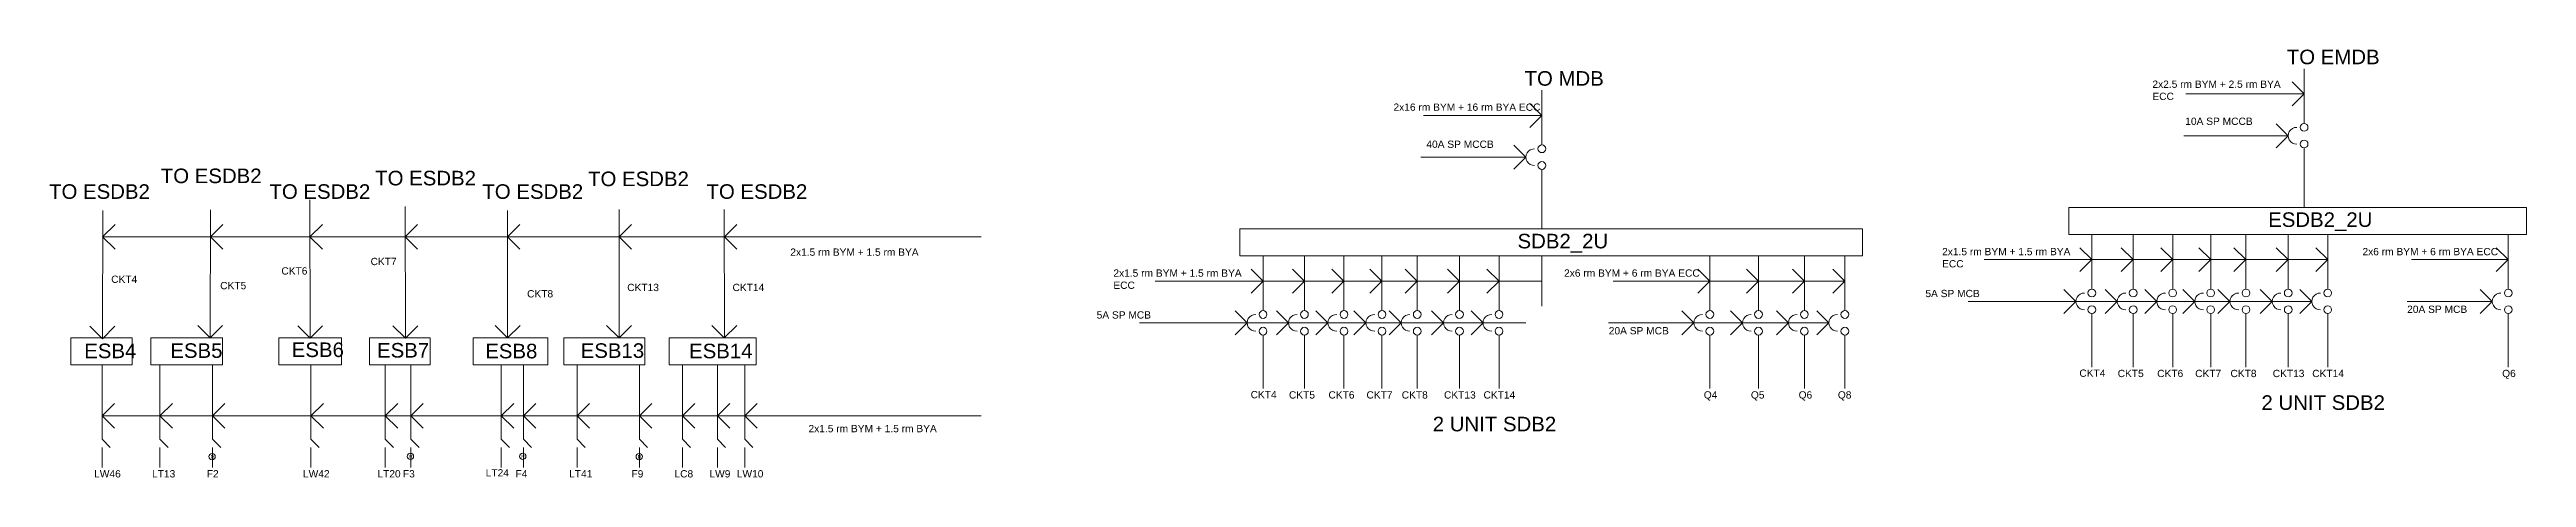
# Model space of a CAD drawing. Header units: inches. Extents: x 854 to 9021, y 140 to 10575.
# Drawn here: x 4541 to 8615, y 6632 to 7338 of the extents above; entities that cross this region are included whole.
import ezdxf

# ---------------------------------------------------------------- set-up
doc = ezdxf.new("R2010")
doc.units = ezdxf.units.IN
doc.header["$MEASUREMENT"] = 0
doc.layers.add('6.Circuits', color=250, linetype='Continuous', lineweight=15)
doc.styles.add('Text 1', font='arial.ttf', dxfattribs={"height": 6})

msp = doc.modelspace()

# ---------------------------------------------------------------- texts
at = {"layer": '6.Circuits', "attachment_point": 1, "style": 'Text 1'}
for s, width, heights, insert, char_height in [('{\\fArial Baltic|b0|i0|c186|p34;TO EMDB}', 158.2027941, [25.87174], (8220.71066, 7337.23181), 24), ('TO {\\fArial Baltic|b0|i0|c186|p34;MDB}', 138.4182699, [68.84739], (6967.03198, 7301.88354), 24), ('{\\fArial Baltic|b0|i0|c186|p34;2x2.5 rm BYM + 2.5 rm BYA} ECC', 234.9454297, [37.98024], (7999.67262, 7286.33801), 12), ('{\\fArial Baltic|b0|i0|c186|p34;2x16 rm BYM + 16 rm BYA} ECC', 234.9454297, [37.98024], (6751.49529, 7248.508), 12), ('1{\\fArial Baltic|b0|i0|c186|p34;0A SP MCCB}', 234.9454297, [37.98024], (8053.71511, 7225.24424), 12), ('4{\\fArial Baltic|b0|i0|c186|p34;0A SP MCCB}', 234.9454297, [37.98024], (6805.53778, 7187.41423), 12), ('{\\fArial Baltic|b0|i0|c186|p34;TO }E{\\fArial Baltic|b0|i0|c186|p34;SDB2}', 195.1396249, [59.83775], (4724.05341, 7141.30763), 24), ('{\\fArial Baltic|b0|i0|c186|p34;TO }E{\\fArial Baltic|b0|i0|c186|p34;SDB2}', 195.1396249, [59.83775], (5076.64713, 7137.61168), 24), ('{\\fArial Baltic|b0|i0|c186|p34;TO }E{\\fArial Baltic|b0|i0|c186|p34;SDB2}', 195.1396249, [59.83775], (5426.79644, 7136.37986), 24), ('{\\fArial Baltic|b0|i0|c186|p34;TO }E{\\fArial Baltic|b0|i0|c186|p34;SDB2}', 195.1396249, [59.83775], (4540.32676, 7115.43684), 24), ('{\\fArial Baltic|b0|i0|c186|p34;TO }E{\\fArial Baltic|b0|i0|c186|p34;SDB2}', 195.1396249, [59.83775], (4902.80517, 7115.43684), 24), ('{\\fArial Baltic|b0|i0|c186|p34;TO }E{\\fArial Baltic|b0|i0|c186|p34;SDB2}', 195.1396249, [59.83775], (5252.95447, 7115.43684), 24), ('{\\fArial Baltic|b0|i0|c186|p34;TO }E{\\fArial Baltic|b0|i0|c186|p34;SDB2}', 195.1396249, [59.83775], (5621.59776, 7115.43684), 24), ('E{\\fArial Baltic|b0|i0|c186|p34;SDB2_2U}', 14.5, [0], (8190.08068, 7069.175), 24), ('2x1.5 rm BYM + 1.5 rm BYA', 234.9454297, [37.98024], (5759.43771, 7009.62628), 12), ('{\\fArial Baltic|b0|i0|c186|p34;SDB}2{\\fArial Baltic|b0|i0|c186|p34;_2U}', 14.5, [0], (6955.51741, 7033.82673), 24), ('{\\fArial Baltic|b0|i0|c186|p34;2x1.5 rm BYM + 1.5 rm BYA} ECC', 234.9454297, [37.98024], (7653.80945, 7010.48181), 12), ('{\\fArial Baltic|b0|i0|c186|p34;2x6 rm BYM + 6 rm BYA} ECC', 234.9454297, [37.98024], (8345.17745, 7010.48181), 12), ('{\\fArial Baltic|b0|i0|c186|p34;CKT}6', 30.6351565, [12.41746], (4922.38792, 6978.70826), 12), ('{\\fArial Baltic|b0|i0|c186|p34;CKT}7', 30.6351565, [12.41746], (5069.124, 6994.24555), 12), ('{\\fArial Baltic|b0|i0|c186|p34;2x1.5 rm BYM + 1.5 rm BYA} ECC', 234.9454297, [37.98024], (6290.78198, 6975.13354), 12), ('{\\fArial Baltic|b0|i0|c186|p34;2x6 rm BYM + 6 rm BYA} ECC', 234.9454297, [37.98024], (7032.08557, 6975.13354), 12), ('{\\fArial|b0|i0|c186|p34;CKT}4', 14.5, [0], (4642.47666, 6964.973), 12), ('{\\fArial|b0|i0|c186|p34;CKT}5', 14.5, [0], (4821.77707, 6954.473), 12), ('{\\fArial Baltic|b0|i0|c186|p34;CKT}8', 14.5, [0], (5326.52401, 6940.973), 12), ('{\\fArial|b0|i0|c186|p34;CKT\\fArial Baltic|b0|i0|c186|p34;1}3', 14.5, [0], (5491.18432, 6951.46436), 12), ('{\\fArial|b0|i0|c186|p34;CKT\\fArial Baltic|b0|i0|c186|p34;1}4', 14.5, [0], (5664.41679, 6951.46436), 12), ('5A SP MCB', 234.9454297, [37.98024], (7626.30945, 6941.48181), 12), ('5A SP MCB', 234.9454297, [37.98024], (6263.28198, 6906.13354), 12), ('2{\\fArial Baltic|b0|i0|c186|p34;0A SP MCB}', 234.9454297, [37.98024], (8418.67268, 6915.48181), 12), ('{\\fArial|b0|i0|c0|p34;E\\fArial|b0|i0|c186|p34;SB\\fArial Baltic|b0|i0|c186|p34;4}', 14.5, [0], (4598.16645, 6852.911), 24), ('{\\fArial|b0|i0|c0|p34;E\\fArial|b0|i0|c186|p34;SB\\fArial Baltic|b0|i0|c186|p34;5}', 14.5, [0], (4739.77707, 6853.38201), 24), ('{\\fArial|b0|i0|c0|p34;E\\fArial|b0|i0|c186|p34;SB\\fArial Baltic|b0|i0|c186|p34;6}', 14.5, [0], (4939.46315, 6854.78487), 24), ('{\\fArial|b0|i0|c0|p34;E\\fArial|b0|i0|c186|p34;SB\\fArial Baltic|b0|i0|c186|p34;7}', 14.5, [0], (5079.73591, 6853.89557), 24), ('{\\fArial|b0|i0|c0|p34;E\\fArial|b0|i0|c186|p34;SB\\fArial Baltic|b0|i0|c186|p34;8}', 14.5, [0], (5257.71963, 6852.62575), 24), ('{\\fArial|b0|i0|c0|p34;E\\fArial|b0|i0|c186|p34;SB1\\fArial Baltic|b0|i0|c186|p34;3}', 14.5, [0], (5414.69781, 6853.39046), 24), ('{\\fArial|b0|i0|c0|p34;E\\fArial|b0|i0|c186|p34;SB1\\fArial Baltic|b0|i0|c186|p34;4}', 14.5, [0], (5592.92193, 6852.68808), 24), ('2{\\fArial Baltic|b0|i0|c186|p34;0A SP MCB}', 234.9454297, [37.98024], (7105.58081, 6880.13354), 12), ('{\\fArial Baltic|b0|i0|c186|p34;CKT}4', 14.5, [0], (7879.55945, 6810.23181), 12), ('{\\fArial Baltic|b0|i0|c186|p34;CKT}5', 14.5, [0], (7942.55945, 6809.73181), 12), ('{\\fArial Baltic|b0|i0|c186|p34;CKT}6', 14.5, [0], (8007.55945, 6809.73181), 12), ('{\\fArial Baltic|b0|i0|c186|p34;CKT}7', 14.5, [0], (8070.05945, 6809.73181), 12), ('{\\fArial Baltic|b0|i0|c186|p34;CKT}8', 24.6161083, [11.68736], (8128.05945, 6809.73181), 12), ('{\\fArial Baltic|b0|i0|c186|p34;CKT1}3', 21.0029823, [10.96531], (8197.55945, 6809.73181), 12), ('{\\fArial Baltic|b0|i0|c186|p34;CKT1}4', 21.2917635, [12.40928], (8262.55945, 6809.73181), 12), ('{\\fArial Baltic|b0|i0|c186|p34;Q}6', 14.5, [0], (8574.92745, 6809.73181), 12), ('{\\fArial Baltic|b0|i0|c186|p34;CKT}4', 14.5, [0], (6516.53198, 6774.88354), 12), ('{\\fArial Baltic|b0|i0|c186|p34;CKT}5', 14.5, [0], (6579.53198, 6774.38354), 12), ('{\\fArial Baltic|b0|i0|c186|p34;CKT}6', 14.5, [0], (6644.53198, 6774.38354), 12), ('{\\fArial Baltic|b0|i0|c186|p34;CKT}7', 14.5, [0], (6707.03198, 6774.38354), 12), ('{\\fArial Baltic|b0|i0|c186|p34;CKT}8', 24.6161083, [11.68736], (6765.03198, 6774.38354), 12), ('{\\fArial Baltic|b0|i0|c186|p34;CKT1}3', 21.0029823, [10.96531], (6834.53198, 6774.38354), 12), ('{\\fArial Baltic|b0|i0|c186|p34;CKT1}4', 21.2917635, [12.40928], (6899.53198, 6774.38354), 12), ('{\\fArial Baltic|b0|i0|c186|p34;Q}4', 14.5, [0], (7261.83557, 6774.38354), 12), ('{\\fArial Baltic|b0|i0|c186|p34;Q}5', 14.5, [0], (7339.33557, 6774.38354), 12), ('{\\fArial Baltic|b0|i0|c186|p34;Q}6', 14.5, [0], (7417.83557, 6774.38354), 12), ('{\\fArial Baltic|b0|i0|c186|p34;Q}8', 14.5, [0], (7482.33557, 6774.38354), 12), ('{\\fArial Baltic|b0|i0|c186|p34;2 UNIT SDB}2', 331.0446353, [56.99717], (8179.05945, 6767.73181), 24), ('{\\fArial Baltic|b0|i0|c186|p34;2 UNIT SDB}2', 331.0446353, [56.99717], (6816.03198, 6732.38354), 24), ('2x1.5 rm BYM + 1.5 rm BYA', 234.9454297, [37.98024], (5789.33115, 6718.86256), 12), ('{\\fArial|b0|i0|c186|p34;L\\fArial|b0|i0|c0|p34;W}46', 14.5, [0], (4614.44986, 6644.38182), 12), ('{\\fArial|b0|i0|c186|p34;LT\\fArial|b0|i0|c186|p34;1}3', 14.5, [0], (4709.64168, 6644.38182), 12), ('{\\fArial|b0|i0|c186|p34;F}2', 14.5, [0], (4799.64168, 6644.38182), 12), ('R', 5.5, [0], (4805.94499, 6669.12305), 6), ('{\\fArial|b0|i0|c186|p34;L\\fArial|b0|i0|c186|p34;W\\fArial|b0|i0|c0|p34;42}', 14.5, [0], (4957.94566, 6644.38182), 12), ('{\\fArial|b0|i0|c186|p34;LT\\fArial|b0|i0|c0|p34;20}', 14.5, [0], (5080.31096, 6644.38182), 12), ('{\\fArial|b0|i0|c186|p34;F}3', 14.5, [0], (5122.30989, 6644.38182), 12), ('R', 5.5, [0], (5132.11427, 6669.62305), 6), ('{\\fArial|b0|i0|c186|p34;L\\fArial|b0|i0|c0|p34;T24}', 14.5, [0], (5258.44071, 6645.98686), 12), ('{\\fArial|b0|i0|c186|p34;F}4', 14.5, [0], (5307.52293, 6644.38182), 12), ('R', 5.5, [0], (5316.82732, 6669.62305), 6), ('{\\fArial|b0|i0|c186|p34;LT}41', 14.5, [0], (5395.68432, 6644.38182), 12), ('{\\fArial|b0|i0|c186|p34;F}9', 14.5, [0], (5498.18325, 6644.38182), 12), ('R', 5.5, [0], (5508.48763, 6669.12305), 6), ('{\\fArial|b0|i0|c186|p34;L\\fArial|b0|i0|c0|p34;C8}', 14.5, [0], (5568.91679, 6644.38182), 12), ('{\\fArial|b0|i0|c186|p34;L\\fArial|b0|i0|c0|p34;W9}', 14.5, [0], (5626.41679, 6644.38182), 12), ('{\\fArial|b0|i0|c0|p34;LW10}', 14.5, [0], (5671.41572, 6644.38182), 12)]:
    msp.add_mtext_dynamic_manual_height_columns(s, width=width, gutter_width=30, heights=heights, dxfattribs=dict(at, insert=insert, char_height=char_height))

# ---------------------------------------------------------------- linework, layer by layer
at = {"layer": '6.Circuits'}
for p, q in [((8249.21066, 7222.73181), (8249.21066, 7305.73181)), ((6995.53198, 7187.38354), (6995.53198, 7270.38354)), ((8249.21066, 7264.23181), (8054.47019, 7264.23181)), ((8249.21066, 7264.23181), (8229.46543, 7283.97705)), ((8249.21066, 7264.23181), (8229.46543, 7244.48658)), ((6995.53198, 7228.88354), (6800.79151, 7228.88354)), ((6995.53198, 7228.88354), (6975.78675, 7248.62878)), ((6995.53198, 7228.88354), (6975.78675, 7209.13831)), ((8222.95114, 7195.48181), (8203.2059, 7215.22705)), ((8249.21066, 7215.59577), (8249.21066, 7222.73181)), ((6969.27246, 7160.13354), (6949.52722, 7179.87878)), ((6995.53198, 7180.2475), (6995.53198, 7187.38354)), ((8222.95114, 7195.48181), (8051.38301, 7195.48181)), ((8222.95114, 7195.48181), (8203.2059, 7175.73658)), ((8249.21066, 7175.36785), (8249.21066, 7170.23181)), ((8249.21066, 7170.23181), (8249.21066, 7077.23181)), ((6969.27246, 7160.13354), (6796.69372, 7160.13354)), ((6969.27246, 7160.13354), (6949.52722, 7140.38831)), ((6995.53198, 7140.01958), (6995.53198, 7134.88354)), ((6995.53198, 7134.88354), (6995.53198, 7041.88354)), ((4969.77586, 6862.38228), (4969.27586, 7089.96436)), ((4627.97558, 6862.38182), (4628.47666, 7072.473)), ((4628.37249, 7028.79864), (4648.87249, 7049.29864)), ((4805.278, 6862.38201), (4805.77707, 7073.473)), ((4805.67145, 7028.79864), (4826.17145, 7049.29864)), ((4969.41024, 7028.79864), (4989.91024, 7049.29864)), ((5126.31096, 6862.38228), (5125.81096, 7078.79864)), ((5125.92648, 7028.79864), (5146.42648, 7049.29864)), ((5294.52401, 6862.39046), (5294.02401, 7072.473)), ((5294.12795, 7028.79864), (5314.62795, 7049.29864)), ((5478.18432, 6863.98166), (5477.68432, 7074.0642)), ((5477.79205, 7028.79864), (5498.29205, 7049.29864)), ((5651.41679, 6863.98166), (5650.91679, 7074.0642)), ((5651.02453, 7028.79864), (5671.52453, 7049.29864)), ((4628.37249, 7028.79864), (6073.54409, 7028.79864)), ((4628.37249, 7028.79864), (4648.87249, 7008.29864)), ((4805.67145, 7028.79864), (4826.17145, 7008.29864)), ((4969.41024, 7028.79864), (4989.91024, 7008.29864)), ((5125.92648, 7028.79864), (5146.42648, 7008.29864)), ((5294.12795, 7028.79864), (5314.62795, 7008.29864)), ((5477.79205, 7028.79864), (5498.29205, 7008.29864)), ((5651.02453, 7028.79864), (5671.52453, 7008.29864)), ((7900.05945, 6991.23181), (7880.31421, 7010.97705)), ((7900.05945, 6949.73181), (7900.05945, 7032.73181)), ((7968.05945, 6991.23181), (7948.31421, 7010.97705)), ((7968.05945, 6949.73181), (7968.05945, 7032.73181)), ((8033.05945, 6991.23181), (8013.31421, 7010.97705)), ((8033.05945, 6949.73181), (8033.05945, 7032.73181)), ((8095.55945, 6991.23181), (8075.81421, 7010.97705)), ((8095.55945, 6949.73181), (8095.55945, 7032.73181)), ((8153.55945, 6991.23181), (8133.81421, 7010.97705)), ((8153.55945, 6949.73181), (8153.55945, 7032.73181)), ((8223.05945, 6991.23181), (8203.31421, 7010.97705)), ((8223.05945, 6949.73181), (8223.05945, 7032.73181)), ((8288.05945, 6991.23181), (8268.31421, 7010.97705)), ((8288.05945, 6949.73181), (8288.05945, 7032.73181)), ((8584.92745, 6991.23181), (8565.18221, 7010.97705)), ((8584.92745, 6991.23181), (8565.18221, 7010.97705)), ((8584.92745, 6949.73181), (8584.92745, 7032.73181)), ((8584.92745, 6949.73181), (8584.92745, 7032.73181)), ((6537.03198, 6955.88354), (6517.28675, 6975.62878)), ((6537.03198, 6914.38354), (6537.03198, 6997.38354)), ((6605.03198, 6955.88354), (6585.28675, 6975.62878)), ((6605.03198, 6914.38354), (6605.03198, 6997.38354)), ((6670.03198, 6955.88354), (6650.28675, 6975.62878)), ((6670.03198, 6914.38354), (6670.03198, 6997.38354)), ((6732.53198, 6955.88354), (6712.78675, 6975.62878)), ((6732.53198, 6914.38354), (6732.53198, 6997.38354)), ((6790.53198, 6955.88354), (6770.78675, 6975.62878)), ((6790.53198, 6914.38354), (6790.53198, 6997.38354)), ((6860.03198, 6955.88354), (6840.28675, 6975.62878)), ((6860.03198, 6914.38354), (6860.03198, 6997.38354)), ((6925.03198, 6955.88354), (6905.28675, 6975.62878)), ((6925.03198, 6914.38354), (6925.03198, 6997.38354)), ((6995.53198, 6914.38354), (6995.53198, 6997.38354)), ((7271.83557, 6955.88354), (7252.09034, 6975.62878)), ((7271.83557, 6955.88354), (7252.09034, 6975.62878)), ((7271.83557, 6914.38354), (7271.83557, 6997.38354)), ((7271.83557, 6914.38354), (7271.83557, 6997.38354)), ((7351.83557, 6955.88354), (7332.09034, 6975.62878)), ((7351.83557, 6955.88354), (7332.09034, 6975.62878)), ((7351.83557, 6914.38354), (7351.83557, 6997.38354)), ((7351.83557, 6914.38354), (7351.83557, 6997.38354)), ((7427.33557, 6955.88354), (7407.59034, 6975.62878)), ((7427.33557, 6955.88354), (7407.59034, 6975.62878)), ((7427.33557, 6914.38354), (7427.33557, 6997.38354)), ((7427.33557, 6914.38354), (7427.33557, 6997.38354)), ((7493.83557, 6955.88354), (7474.09034, 6975.62878)), ((7493.83557, 6955.88354), (7474.09034, 6975.62878)), ((7493.83557, 6914.38354), (7493.83557, 6997.38354)), ((7493.83557, 6914.38354), (7493.83557, 6997.38354)), ((7900.05945, 6991.23181), (7722.81898, 6991.23181)), ((7900.05945, 6991.23181), (7880.31421, 6971.48658)), ((8288.05945, 6991.23181), (7900.05945, 6991.23181)), ((7968.05945, 6991.23181), (7948.31421, 6971.48658)), ((8033.05945, 6991.23181), (8013.31421, 6971.48658)), ((8095.55945, 6991.23181), (8075.81421, 6971.48658)), ((8153.55945, 6991.23181), (8133.81421, 6971.48658)), ((8223.05945, 6991.23181), (8203.31421, 6971.48658)), ((8288.05945, 6991.23181), (8268.31421, 6971.48658)), ((8584.92745, 6991.23181), (8425.92745, 6991.23181)), ((8584.92745, 6991.23181), (8565.18221, 6971.48658)), ((8584.92745, 6991.23181), (8565.18221, 6971.48658)), ((6537.03198, 6955.88354), (6359.79151, 6955.88354)), ((6537.03198, 6955.88354), (6517.28675, 6936.13831)), ((6995.53198, 6955.88354), (6537.03198, 6955.88354)), ((6605.03198, 6955.88354), (6585.28675, 6936.13831)), ((6670.03198, 6955.88354), (6650.28675, 6936.13831)), ((6732.53198, 6955.88354), (6712.78675, 6936.13831)), ((6790.53198, 6955.88354), (6770.78675, 6936.13831)), ((6860.03198, 6955.88354), (6840.28675, 6936.13831)), ((6925.03198, 6955.88354), (6905.28675, 6936.13831)), ((7493.83557, 6955.88354), (7112.83557, 6955.88354)), ((7271.83557, 6955.88354), (7252.09034, 6936.13831)), ((7271.83557, 6955.88354), (7252.09034, 6936.13831)), ((7351.83557, 6955.88354), (7332.09034, 6936.13831)), ((7351.83557, 6955.88354), (7332.09034, 6936.13831)), ((7427.33557, 6955.88354), (7407.59034, 6936.13831)), ((7427.33557, 6955.88354), (7407.59034, 6936.13831)), ((7493.83557, 6955.88354), (7474.09034, 6936.13831)), ((7493.83557, 6955.88354), (7474.09034, 6936.13831)), ((7873.79992, 6922.48181), (7854.05469, 6942.22705)), ((7900.05945, 6942.59577), (7900.05945, 6949.73181)), ((7941.79992, 6922.48181), (7922.05469, 6942.22705)), ((7968.05945, 6942.59577), (7968.05945, 6949.73181)), ((8006.79992, 6922.48181), (7987.05469, 6942.22705)), ((8033.05945, 6942.59577), (8033.05945, 6949.73181)), ((8069.29992, 6922.48181), (8049.55469, 6942.22705)), ((8095.55945, 6942.59577), (8095.55945, 6949.73181)), ((8127.29992, 6922.48181), (8107.55469, 6942.22705)), ((8153.55945, 6942.59577), (8153.55945, 6949.73181)), ((8196.79992, 6922.48181), (8177.05469, 6942.22705)), ((8223.05945, 6942.59577), (8223.05945, 6949.73181)), ((8261.79992, 6922.48181), (8242.05469, 6942.22705)), ((8288.05945, 6942.59577), (8288.05945, 6949.73181)), ((8558.66792, 6922.48181), (8538.92268, 6942.22705)), ((8584.92745, 6942.59577), (8584.92745, 6949.73181)), ((8584.92745, 6942.59577), (8584.92745, 6949.73181)), ((6510.77246, 6887.13354), (6333.53198, 6887.13354)), ((6510.77246, 6887.13354), (6491.02722, 6906.87878)), ((6510.77246, 6887.13354), (6491.02722, 6867.38831)), ((6969.27246, 6887.13354), (6510.77246, 6887.13354)), ((6537.03198, 6907.2475), (6537.03198, 6914.38354)), ((6578.77246, 6887.13354), (6559.02722, 6906.87878)), ((6578.77246, 6887.13354), (6559.02722, 6867.38831)), ((6605.03198, 6907.2475), (6605.03198, 6914.38354)), ((6643.77246, 6887.13354), (6624.02722, 6906.87878)), ((6643.77246, 6887.13354), (6624.02722, 6867.38831)), ((6670.03198, 6907.2475), (6670.03198, 6914.38354)), ((6706.27246, 6887.13354), (6686.52722, 6906.87878)), ((6706.27246, 6887.13354), (6686.52722, 6867.38831)), ((6732.53198, 6907.2475), (6732.53198, 6914.38354)), ((6764.27246, 6887.13354), (6744.52722, 6906.87878)), ((6764.27246, 6887.13354), (6744.52722, 6867.38831)), ((6790.53198, 6907.2475), (6790.53198, 6914.38354)), ((6833.77246, 6887.13354), (6814.02722, 6906.87878)), ((6833.77246, 6887.13354), (6814.02722, 6867.38831)), ((6860.03198, 6907.2475), (6860.03198, 6914.38354)), ((6898.77246, 6887.13354), (6879.02722, 6906.87878)), ((6898.77246, 6887.13354), (6879.02722, 6867.38831)), ((6925.03198, 6907.2475), (6925.03198, 6914.38354)), ((7467.57605, 6887.13354), (7105.33557, 6887.13354)), ((7245.57605, 6887.13354), (7225.83081, 6906.87878)), ((7245.57605, 6887.13354), (7225.83081, 6867.38831)), ((7271.83557, 6907.2475), (7271.83557, 6914.38354)), ((7271.83557, 6907.2475), (7271.83557, 6914.38354)), ((7325.57605, 6887.13354), (7305.83081, 6906.87878)), ((7325.57605, 6887.13354), (7305.83081, 6867.38831)), ((7351.83557, 6907.2475), (7351.83557, 6914.38354)), ((7351.83557, 6907.2475), (7351.83557, 6914.38354)), ((7401.07605, 6887.13354), (7381.33081, 6906.87878)), ((7401.07605, 6887.13354), (7381.33081, 6867.38831)), ((7427.33557, 6907.2475), (7427.33557, 6914.38354)), ((7427.33557, 6907.2475), (7427.33557, 6914.38354)), ((7467.57605, 6887.13354), (7447.83081, 6906.87878)), ((7467.57605, 6887.13354), (7447.83081, 6867.38831)), ((7493.83557, 6907.2475), (7493.83557, 6914.38354)), ((7493.83557, 6907.2475), (7493.83557, 6914.38354)), ((7873.79992, 6922.48181), (7696.55945, 6922.48181)), ((7873.79992, 6922.48181), (7854.05469, 6902.73658)), ((8261.79992, 6922.48181), (7873.79992, 6922.48181)), ((7900.05945, 6902.36785), (7900.05945, 6897.23181)), ((7900.05945, 6814.23181), (7900.05945, 6897.23181)), ((7941.79992, 6922.48181), (7922.05469, 6902.73658)), ((7968.05945, 6902.36785), (7968.05945, 6897.23181)), ((7968.05945, 6814.23181), (7968.05945, 6897.23181)), ((8006.79992, 6922.48181), (7987.05469, 6902.73658)), ((8033.05945, 6902.36785), (8033.05945, 6897.23181)), ((8033.05945, 6814.23181), (8033.05945, 6897.23181)), ((8069.29992, 6922.48181), (8049.55469, 6902.73658)), ((8095.55945, 6902.36785), (8095.55945, 6897.23181)), ((8095.55945, 6814.23181), (8095.55945, 6897.23181)), ((8127.29992, 6922.48181), (8107.55469, 6902.73658)), ((8153.55945, 6902.36785), (8153.55945, 6897.23181)), ((8153.55945, 6814.23181), (8153.55945, 6897.23181)), ((8196.79992, 6922.48181), (8177.05469, 6902.73658)), ((8223.05945, 6902.36785), (8223.05945, 6897.23181)), ((8223.05945, 6814.23181), (8223.05945, 6897.23181)), ((8261.79992, 6922.48181), (8242.05469, 6902.73658)), ((8288.05945, 6902.36785), (8288.05945, 6897.23181)), ((8288.05945, 6814.23181), (8288.05945, 6897.23181)), ((8558.66792, 6922.48181), (8418.42745, 6922.48181)), ((8558.66792, 6922.48181), (8538.92268, 6902.73658)), ((8584.92745, 6902.36785), (8584.92745, 6897.23181)), ((8584.92745, 6902.36785), (8584.92745, 6897.23181)), ((8584.92745, 6814.23181), (8584.92745, 6897.23181)), ((8584.92745, 6814.23181), (8584.92745, 6897.23181)), ((4627.9775, 6860.8818), (4607.4775, 6881.3818)), ((4627.9775, 6860.8818), (4648.4775, 6881.3818)), ((4805.27791, 6862.3818), (4784.77791, 6882.8818)), ((4805.27791, 6862.3818), (4825.77791, 6882.8818)), ((4969.7767, 6861.8818), (4949.2767, 6882.3818)), ((4969.7767, 6861.8818), (4990.2767, 6882.3818)), ((5126.31181, 6861.8818), (5105.81181, 6882.3818)), ((5126.31181, 6861.8818), (5146.81181, 6882.3818)), ((5294.52485, 6862.3818), (5274.02485, 6882.8818)), ((5294.52485, 6862.3818), (5315.02485, 6882.8818)), ((5477.68516, 6862.473), (5457.18516, 6882.973)), ((5477.68516, 6862.473), (5498.18516, 6882.973)), ((5650.91764, 6862.473), (5630.41764, 6882.973)), ((5650.91764, 6862.473), (5671.41764, 6882.973)), ((6537.03198, 6867.01958), (6537.03198, 6861.88354)), ((6537.03198, 6778.88354), (6537.03198, 6861.88354)), ((6605.03198, 6867.01958), (6605.03198, 6861.88354)), ((6605.03198, 6778.88354), (6605.03198, 6861.88354)), ((6670.03198, 6867.01958), (6670.03198, 6861.88354)), ((6670.03198, 6778.88354), (6670.03198, 6861.88354)), ((6732.53198, 6867.01958), (6732.53198, 6861.88354)), ((6732.53198, 6778.88354), (6732.53198, 6861.88354)), ((6790.53198, 6867.01958), (6790.53198, 6861.88354)), ((6790.53198, 6778.88354), (6790.53198, 6861.88354)), ((6860.03198, 6867.01958), (6860.03198, 6861.88354)), ((6860.03198, 6778.88354), (6860.03198, 6861.88354)), ((6925.03198, 6867.01958), (6925.03198, 6861.88354)), ((6925.03198, 6778.88354), (6925.03198, 6861.88354)), ((7271.83557, 6867.01958), (7271.83557, 6861.88354)), ((7271.83557, 6867.01958), (7271.83557, 6861.88354)), ((7271.83557, 6778.88354), (7271.83557, 6861.88354)), ((7271.83557, 6778.88354), (7271.83557, 6861.88354)), ((7351.83557, 6867.01958), (7351.83557, 6861.88354)), ((7351.83557, 6867.01958), (7351.83557, 6861.88354)), ((7351.83557, 6778.88354), (7351.83557, 6861.88354)), ((7351.83557, 6778.88354), (7351.83557, 6861.88354)), ((7427.33557, 6867.01958), (7427.33557, 6861.88354)), ((7427.33557, 6867.01958), (7427.33557, 6861.88354)), ((7427.33557, 6778.88354), (7427.33557, 6861.88354)), ((7427.33557, 6778.88354), (7427.33557, 6861.88354)), ((7493.83557, 6867.01958), (7493.83557, 6861.88354)), ((7493.83557, 6867.01958), (7493.83557, 6861.88354)), ((7493.83557, 6778.88354), (7493.83557, 6861.88354)), ((7493.83557, 6778.88354), (7493.83557, 6861.88354)), ((4627.44986, 6733.88182), (4627.44986, 6817.88182)), ((4722.64168, 6733.88182), (4722.64168, 6817.88182)), ((4809.1406, 6733.88182), (4809.1406, 6817.88182)), ((4970.94566, 6733.88182), (4970.94566, 6817.88182)), ((5093.31096, 6733.88182), (5093.31096, 6817.88182)), ((5135.30989, 6733.88182), (5135.30989, 6817.88182)), ((5284.02401, 6733.88182), (5284.02401, 6817.88182)), ((5320.52293, 6733.88182), (5320.52293, 6817.88182)), ((5408.68432, 6733.88182), (5408.68432, 6817.88182)), ((5511.18325, 6733.88182), (5511.18325, 6817.88182)), ((5581.91679, 6733.88182), (5581.91679, 6817.88182)), ((5639.41679, 6733.88182), (5639.41679, 6817.88182)), ((5684.41572, 6733.88182), (5684.41572, 6817.88182)), ((4627.44986, 6733.88182), (4647.94986, 6754.38182)), ((4627.44986, 6733.88182), (4627.44986, 6695.38182)), ((4627.44986, 6733.88182), (4647.94986, 6713.38182)), ((4627.44986, 6733.88182), (6073.54409, 6733.88182)), ((4722.64168, 6733.88182), (4743.14168, 6754.38182)), ((4722.64168, 6733.88182), (4722.64168, 6695.38182)), ((4722.64168, 6733.88182), (4743.14168, 6713.38182)), ((4809.1406, 6733.88182), (4829.6406, 6754.38182)), ((4809.1406, 6733.88182), (4809.1406, 6695.38182)), ((4809.1406, 6733.88182), (4829.6406, 6713.38182)), ((4970.94566, 6733.88182), (4991.44566, 6754.38182)), ((4970.94566, 6733.88182), (4970.94566, 6695.38182)), ((4970.94566, 6733.88182), (4991.44566, 6713.38182)), ((5093.31096, 6733.88182), (5113.81096, 6754.38182)), ((5093.31096, 6733.88182), (5093.31096, 6695.38182)), ((5093.31096, 6733.88182), (5113.81096, 6713.38182)), ((5135.30989, 6733.88182), (5155.80989, 6754.38182)), ((5135.30989, 6733.88182), (5135.30989, 6695.38182)), ((5135.30989, 6733.88182), (5155.80989, 6713.38182)), ((5284.02401, 6733.88182), (5304.52401, 6754.38182)), ((5284.02401, 6733.88182), (5284.02401, 6695.38182)), ((5284.02401, 6733.88182), (5304.52401, 6713.38182)), ((5320.52293, 6733.88182), (5341.02293, 6754.38182)), ((5320.52293, 6733.88182), (5320.52293, 6695.38182)), ((5320.52293, 6733.88182), (5341.02293, 6713.38182)), ((5408.68432, 6733.88182), (5429.18432, 6754.38182)), ((5408.68432, 6733.88182), (5408.68432, 6695.38182)), ((5408.68432, 6733.88182), (5429.18432, 6713.38182)), ((5511.18325, 6733.88182), (5531.68325, 6754.38182)), ((5511.18325, 6733.88182), (5511.18325, 6695.38182)), ((5511.18325, 6733.88182), (5531.68325, 6713.38182)), ((5581.91679, 6733.88182), (5602.41679, 6754.38182)), ((5581.91679, 6733.88182), (5581.91679, 6695.38182)), ((5581.91679, 6733.88182), (5602.41679, 6713.38182)), ((5639.41679, 6733.88182), (5659.91679, 6754.38182)), ((5639.41679, 6733.88182), (5639.41679, 6695.38182)), ((5639.41679, 6733.88182), (5659.91679, 6713.38182)), ((5684.41572, 6733.88182), (5704.91572, 6754.38182)), ((5684.41572, 6733.88182), (5684.41572, 6695.38182)), ((5684.41572, 6733.88182), (5704.91572, 6713.38182)), ((4627.44986, 6695.38182), (4640.94986, 6681.88182)), ((4627.44986, 6681.88182), (4627.44986, 6648.88182)), ((4722.64168, 6695.38182), (4736.14168, 6681.88182)), ((4722.64168, 6681.88182), (4722.64168, 6648.88182)), ((4809.1406, 6695.38182), (4822.6406, 6681.88182)), ((4809.1406, 6681.88182), (4809.1406, 6648.88182)), ((4970.94566, 6695.38182), (4984.44566, 6681.88182)), ((4970.94566, 6681.88182), (4970.94566, 6648.88182)), ((5093.31096, 6695.38182), (5106.81096, 6681.88182)), ((5093.31096, 6681.88182), (5093.31096, 6648.88182)), ((5135.30989, 6695.38182), (5148.80989, 6681.88182)), ((5135.30989, 6681.88182), (5135.30989, 6648.88182)), ((5284.02401, 6695.38182), (5297.52401, 6681.88182)), ((5284.02401, 6681.88182), (5284.02401, 6648.88182)), ((5320.52293, 6695.38182), (5334.02293, 6681.88182)), ((5320.52293, 6681.88182), (5320.52293, 6648.88182)), ((5408.68432, 6695.38182), (5422.18432, 6681.88182)), ((5408.68432, 6681.88182), (5408.68432, 6648.88182)), ((5511.18325, 6695.38182), (5524.68325, 6681.88182)), ((5511.18325, 6681.88182), (5511.18325, 6648.88182)), ((5581.91679, 6695.38182), (5595.41679, 6681.88182)), ((5581.91679, 6681.88182), (5581.91679, 6648.88182)), ((5639.41679, 6695.38182), (5652.91679, 6681.88182)), ((5639.41679, 6681.88182), (5639.41679, 6648.88182)), ((5684.41572, 6695.38182), (5697.91572, 6681.88182)), ((5684.41572, 6681.88182), (5684.41572, 6648.88182))]:
    msp.add_line(p, q, dxfattribs=at)
for points in [[(7862.05945, 7077.23181), (8614.90221, 7077.23181), (8614.90221, 7032.73181), (7862.05945, 7032.73181)], [(6499.03198, 7041.88354), (7522.85114, 7041.88354), (7522.85114, 6997.38354), (6499.03198, 6997.38354)], [(4575.87917, 6862.38182), (4676.71956, 6862.38182), (4676.71956, 6817.88182), (4575.87917, 6817.88182)], [(4707.82564, 6862.38201), (4825.68671, 6862.38201), (4825.68671, 6817.88201), (4707.82564, 6817.88201)], [(4918.02448, 6862.38228), (5021.52523, 6862.38228), (5021.52523, 6817.88228), (4918.02448, 6817.88228)], [(5067.24885, 6862.39046), (5167.20802, 6862.39046), (5167.20802, 6817.89046), (5067.24885, 6817.89046)], [(5238.02401, 6862.39046), (5360.45179, 6862.39046), (5360.45179, 6817.89046), (5238.02401, 6817.89046)], [(5386.68432, 6862.39046), (5520.34119, 6862.39046), (5520.34119, 6817.89046), (5386.68432, 6817.89046)], [(5559.91679, 6862.39046), (5703.41679, 6862.39046), (5703.41679, 6817.89046), (5559.91679, 6817.89046)]]:
    msp.add_lwpolyline(points, close=True, dxfattribs=at)
for centre, radius in [((8249.21066, 7209.23181), 6.36396), ((6995.53198, 7173.88354), 6.36396), ((8249.21066, 7181.73181), 6.36396), ((6995.53198, 7146.38354), 6.36396), ((7900.05945, 6936.23181), 6.36396), ((7968.05945, 6936.23181), 6.36396), ((8033.05945, 6936.23181), 6.36396), ((8095.55945, 6936.23181), 6.36396), ((8153.55945, 6936.23181), 6.36396), ((8223.05945, 6936.23181), 6.36396), ((8288.05945, 6936.23181), 6.36396), ((8584.92745, 6936.23181), 6.36396), ((8584.92745, 6936.23181), 6.36396), ((6537.03198, 6900.88354), 6.36396), ((6605.03198, 6900.88354), 6.36396), ((6670.03198, 6900.88354), 6.36396), ((6732.53198, 6900.88354), 6.36396), ((6790.53198, 6900.88354), 6.36396), ((6860.03198, 6900.88354), 6.36396), ((6925.03198, 6900.88354), 6.36396), ((7271.83557, 6900.88354), 6.36396), ((7271.83557, 6900.88354), 6.36396), ((7351.83557, 6900.88354), 6.36396), ((7351.83557, 6900.88354), 6.36396), ((7427.33557, 6900.88354), 6.36396), ((7427.33557, 6900.88354), 6.36396), ((7493.83557, 6900.88354), 6.36396), ((7493.83557, 6900.88354), 6.36396), ((7900.05945, 6908.73181), 6.36396), ((7968.05945, 6908.73181), 6.36396), ((8033.05945, 6908.73181), 6.36396), ((8095.55945, 6908.73181), 6.36396), ((8153.55945, 6908.73181), 6.36396), ((8223.05945, 6908.73181), 6.36396), ((8288.05945, 6908.73181), 6.36396), ((8584.92745, 6908.73181), 6.36396), ((8584.92745, 6908.73181), 6.36396), ((6537.03198, 6873.38354), 6.36396), ((6605.03198, 6873.38354), 6.36396), ((6670.03198, 6873.38354), 6.36396), ((6732.53198, 6873.38354), 6.36396), ((6790.53198, 6873.38354), 6.36396), ((6860.03198, 6873.38354), 6.36396), ((6925.03198, 6873.38354), 6.36396), ((7271.83557, 6873.38354), 6.36396), ((7271.83557, 6873.38354), 6.36396), ((7351.83557, 6873.38354), 6.36396), ((7351.83557, 6873.38354), 6.36396), ((7427.33557, 6873.38354), 6.36396), ((7427.33557, 6873.38354), 6.36396), ((7493.83557, 6873.38354), 6.36396), ((7493.83557, 6873.38354), 6.36396), ((4808.44499, 6666.62305), 5.3033), ((5134.61427, 6667.12305), 5.3033), ((5319.32732, 6667.12305), 5.3033), ((5510.98763, 6666.62305), 5.3033)]:
    msp.add_circle(centre, radius, dxfattribs=at)
for centre in [(6983.03198, 7160.13354), (8236.71066, 7195.48181), (7887.55945, 6922.48181), (7955.55945, 6922.48181), (8020.55945, 6922.48181), (8083.05945, 6922.48181), (8141.05945, 6922.48181), (8210.55945, 6922.48181), (8275.55945, 6922.48181), (8572.42745, 6922.48181), (8572.42745, 6922.48181), (6524.53198, 6887.13354), (6592.53198, 6887.13354), (6657.53198, 6887.13354), (6720.03198, 6887.13354), (6778.03198, 6887.13354), (6847.53198, 6887.13354), (6912.53198, 6887.13354), (7259.33557, 6887.13354), (7259.33557, 6887.13354), (7339.33557, 6887.13354), (7339.33557, 6887.13354), (7414.83557, 6887.13354), (7414.83557, 6887.13354), (7481.33557, 6887.13354), (7481.33557, 6887.13354)]:
    msp.add_arc(centre, 13.75953, 87.86789506, 272.13210494, dxfattribs=at)

msp.set_redraw_order([(e.dxf.handle, doc.entitydb.next_handle()) for e in msp.query("TEXT MTEXT ATTDEF DIMENSION ARC_DIMENSION")])  # texts and dimensions are drawn at this point

doc.saveas('drawing.dxf')
